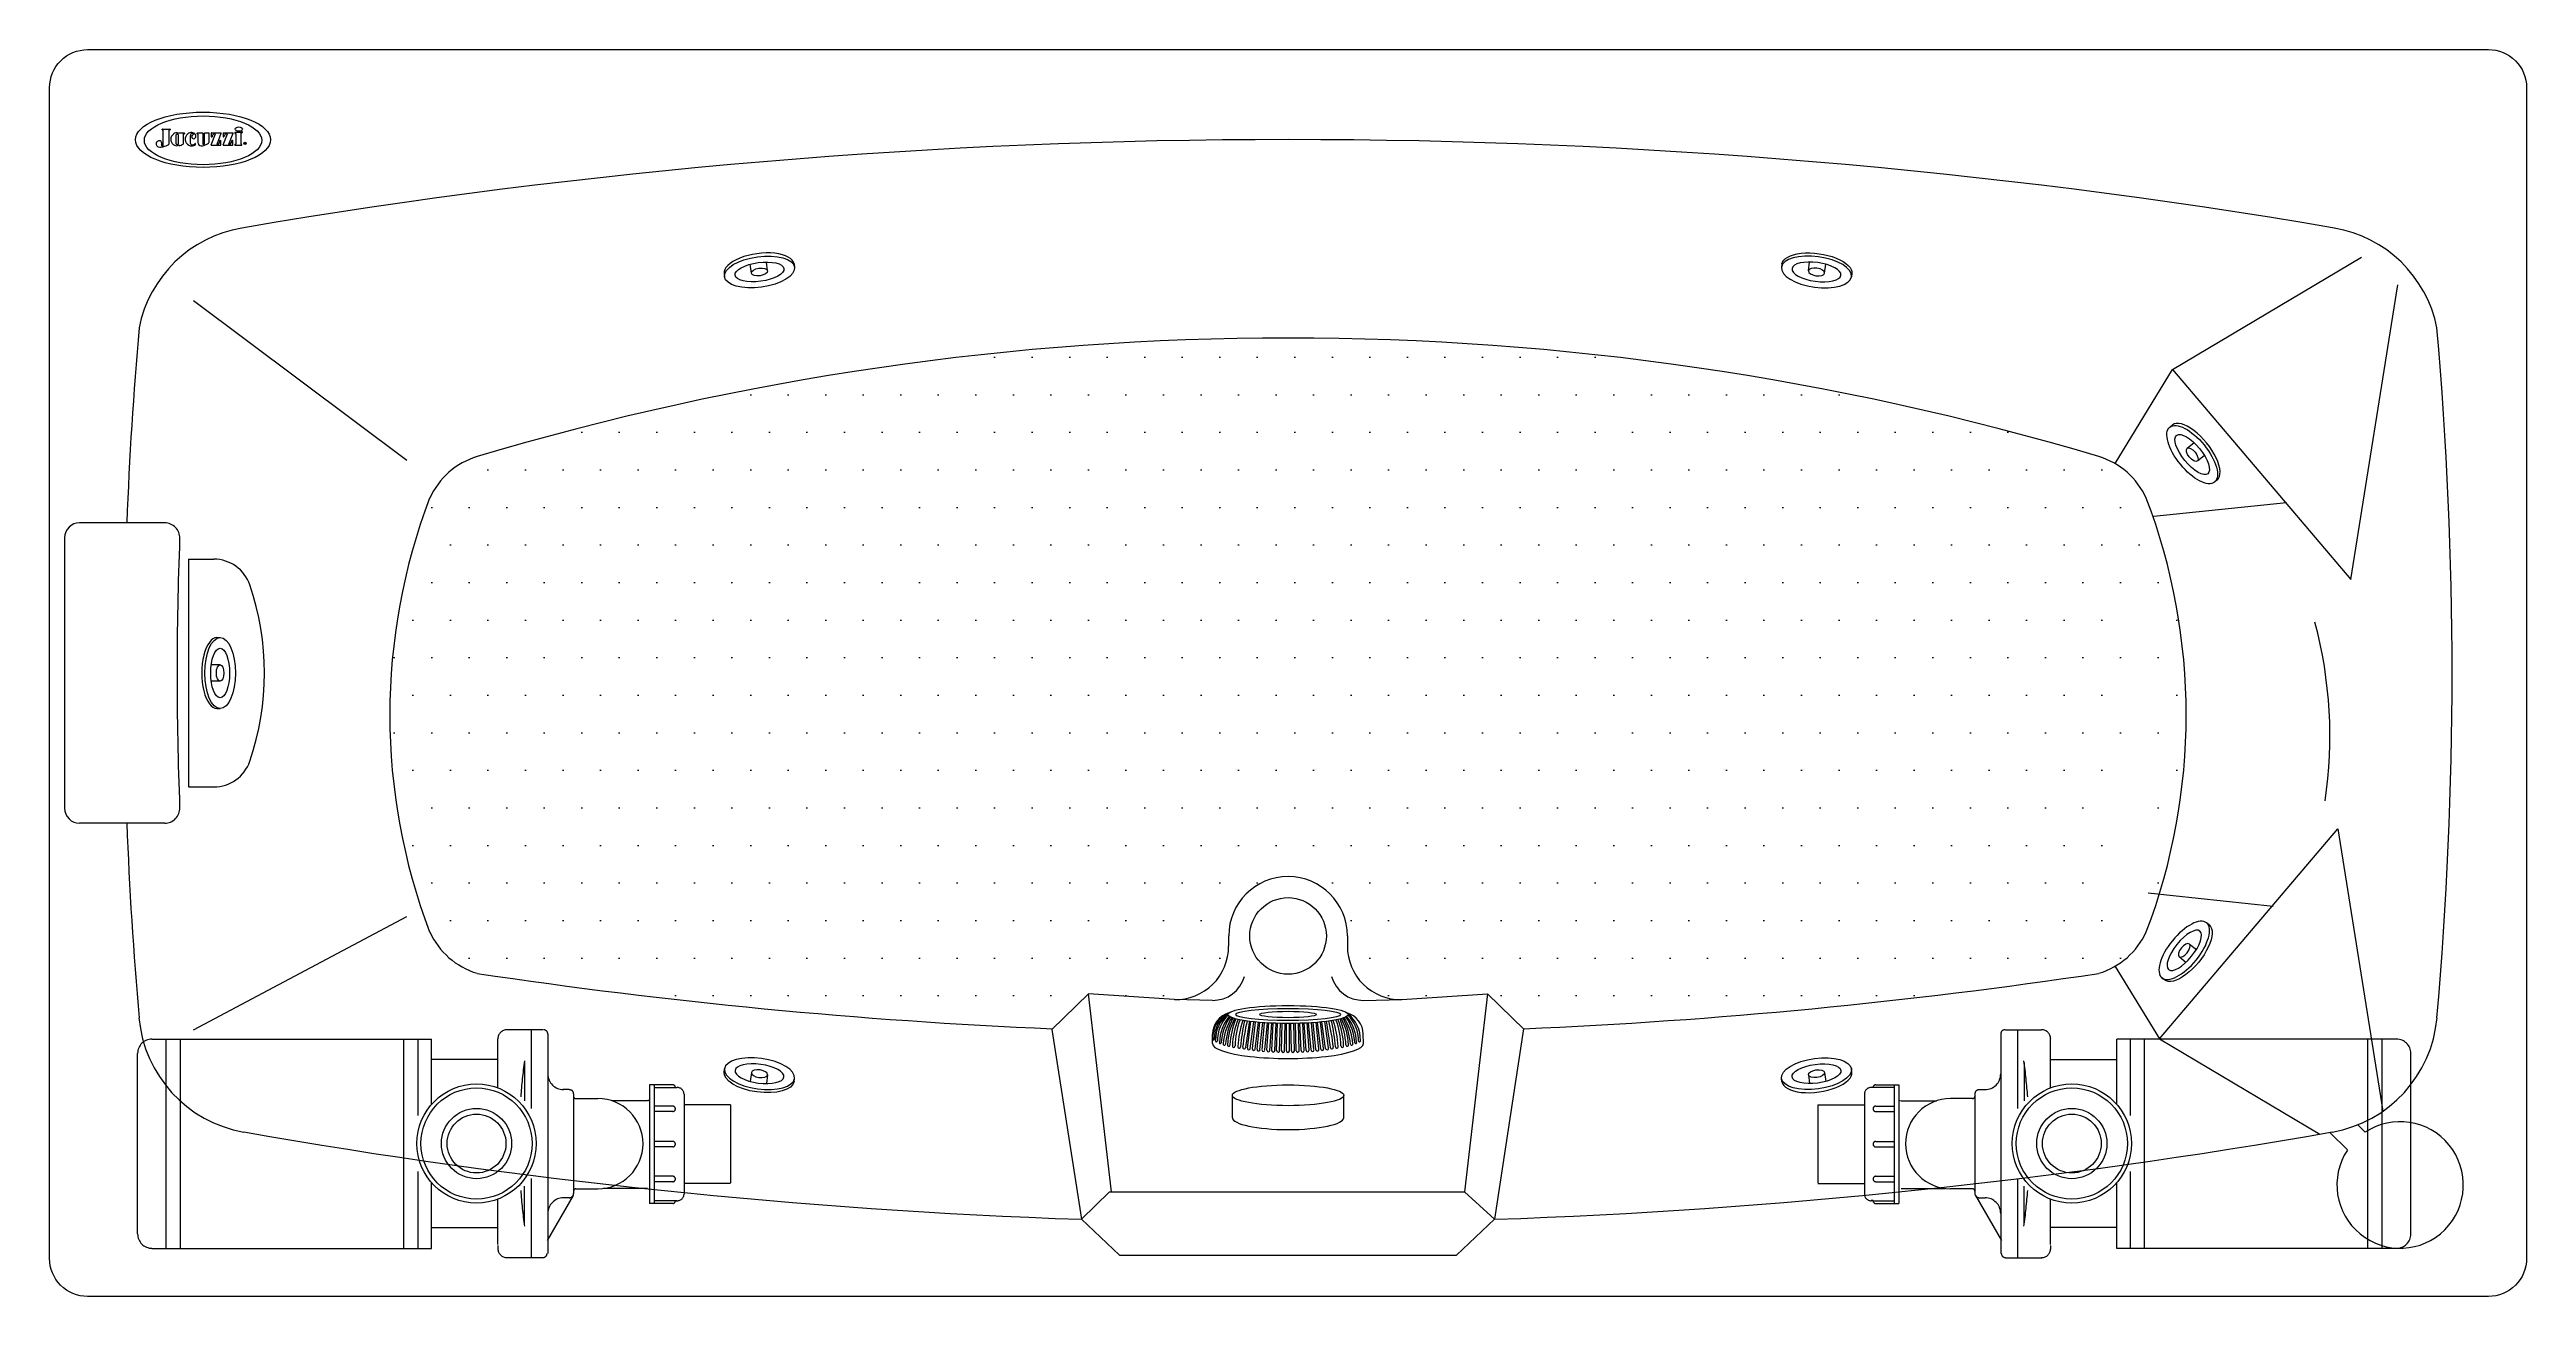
# Model space of a CAD drawing. Header units: millimetres. Extents: x -1273.27 to -1271.62, y 2218.17 to 2219.
import ezdxf
from ezdxf.enums import TextEntityAlignment as Align

# ---------------------------------------------------------------- set-up
doc = ezdxf.new("R2010")
doc.units = ezdxf.units.MM
doc.header["$LTSCALE"] = 10
doc.linetypes.add('HIDDEN', pattern=[0.375, 0.25, -0.125])
for name, color, linetype in [('BOMBA-HJ', 7, 'Continuous'), ('BOMBA-J', 7, 'Continuous'), ('jacuzzi', 1, 'Continuous'), ('LCOTA02', 1, 'Continuous')]:
    doc.layers.add(name, color=color, linetype=linetype)
doc.styles.add('ROMANS', font='romans', dxfattribs={"height": 4})

# ---------------------------------------------------------------- blocks, each defined once
blk = doc.blocks.new('A$C71D54D85')
at = {"color": 1}
for p, q in [((78.3, 110.3), (78.3, 111.4)), ((79.1, 112.2), (100.7, 112.2)), ((79.9, 109.5), (79.1, 109.5)), ((80.7, 64), (80.7, 108.7)), ((100.7, 109.5), (98, 109.5)), ((98, 109.5), (98, 67.5)), ((101.6, 111.4), (101.6, 110.3)), ((126.3, 99.5), (126.3, 99.8)), ((127.1, 100.6), (143, 100.6)), ((143, 97.9), (140.8, 97.9)), ((143.8, 99.8), (143.8, 98.7)), ((160.9, 70.1), (160.9, 93.1)), ((180.2, 98.4), (180.2, 100.2)), ((180.6, 100.6), (196.5, 100.6)), ((180.6, 98), (182.5, 98)), ((182.9, 97.6), (182.9, 72.5)), ((202, 100.6), (214.9, 100.6)), ((221.7, 65.9), (234, 97.9)), ((221.8, 100.4), (221.8, 89.5)), ((222.2, 100.8), (250.8, 100.8)), ((222.2, 89.1), (223.7, 89.1)), ((238.7, 67.9), (251.2, 100.2)), ((247.7, 79.1), (249.5, 79.1)), ((249.9, 65.4), (249.9, 78.7)), ((256.6, 65.9), (268.9, 97.9)), ((256.7, 100.4), (256.7, 89.5)), ((257.1, 100.8), (285.6, 100.8)), ((257.1, 89.1), (258.6, 89.1)), ((273.6, 67.9), (286, 100.2)), ((282.5, 79.1), (284.3, 79.1)), ((284.8, 65.4), (284.8, 78.7)), ((175.5, 66.7), (175.5, 69.5)), ((222.2, 65.2), (249.5, 65.2)), ((257, 65.2), (284.3, 65.2)), ((291, 65.3), (291, 66.2)), ((291.4, 64.9), (310.7, 64.9)), ((311.1, 65.3), (311.1, 66.1))]:
    blk.add_line(p, q, dxfattribs=at)
blk.add_lwpolyline([(126.1, 70.7), (126.1, 93.4, 1), (117.9, 93.4), (117.9, 70.7, 1)], format="xyb", close=True, dxfattribs=at)
for points in [[(196.9, 100.2), (196.9, 68.8, 0.135484), (197, 68.4, 0.597309), (201.5, 68.6, 0.11277), (201.6, 69), (201.6, 100.2)], [(200.1, 64, 0.062974), (213.8, 71.3, 0.257829), (215.3, 74), (215.3, 100.2)], [(306.9, 102.2), (291.6, 102.2, 0.414214), (291.2, 101.8), (291.2, 99.7, 0.414214), (291.6, 99.3), (292.9, 99.3, -0.414214), (293.3, 98.9), (293.3, 68.2)], [(309, 68.1), (309, 99.5, -0.309408), (309.5, 100.2, 0.090701), (313.4, 102.6, 0.365017), (313.4, 103.1), (313, 103.8, 0.451807), (311.8, 104, -0.178007), (306.7, 102.2)]]:
    blk.add_lwpolyline(points, format="xyb", dxfattribs=at)
blk.add_circle((320.5, 70.1), 3.49, dxfattribs=at)
for centre, radius, start, end in [((70, 68.8), 9.29, 122.98031, 234.80885), ((69.4, 69.8), 8.1, 329.38819, 123.2376), ((79.1, 111.4), 0.803, 90, 180), ((79.1, 110.3), 0.803, 180, 270), ((79.9, 108.7), 0.803, 360, 90), ((100.7, 111.4), 0.803, 360, 90), ((100.7, 110.3), 0.803, 270, 360), ((125.9, 99.5), 0.401, 231.45531, 0), ((127.1, 99.8), 0.803, 90, 180), ((140.8, 97.1), 0.803, 90, 180), ((143, 99.8), 0.803, 0, 90), ((143, 98.7), 0.803, 270, 0), ((165.1, 82.3), 19.6, 127.13134, 242.26712), ((164.3, 84.3), 17.5, 88.59962, 128.95271), ((169.6, 92.9), 8.64, 150.43729, 179.01242), ((166.3, 94.4), 5.08, 97.11199, 147.24263), ((170.3, 89.8), 6.07, 110.28331, 290.7343), ((164.1, 87.9), 13.9, 29.5272, 87.50186), ((166.2, 95.2), 4.29, 50.78098, 96.34141), ((167.6, 97.3), 1.84, 289.02953, 44.08726), ((169.2, 91.3), 7.85, 294.39358, 25.90718), ((180.6, 100.2), 0.401, 90, 180), ((180.6, 98.4), 0.401, 180, 270), ((182.5, 97.6), 0.401, 0, 90), ((196.5, 100.2), 0.401, 0, 90), ((202, 100.2), 0.401, 90, 180), ((214.9, 100.2), 0.401, 0, 90), ((222.2, 100.4), 0.401, 90, 180), ((222.2, 89.5), 0.401, 180, 270), ((223.7, 89.5), 0.401, 270, 355.05883), ((235.3, 88.5), 11.3, 130.15733, 175.05883), ((232.5, 91.7), 7.01, 80.33745, 129.00483), ((233.6, 98.1), 0.5, 338.92958, 80.33745), ((235.7, 77.8), 11.5, 294.82753, 3.77721), ((247.7, 78.6), 0.5, 90, 183.77721), ((249.5, 78.7), 0.401, 0, 90), ((250.8, 100.4), 0.401, 338.92958, 90), ((257.1, 100.4), 0.401, 90, 180), ((257.1, 89.5), 0.401, 180, 270), ((258.6, 89.5), 0.401, 270, 355.05883), ((270.2, 88.5), 11.3, 130.15733, 175.05883), ((267.3, 91.7), 7.01, 80.33745, 129.00483), ((268.4, 98.1), 0.5, 338.92958, 80.33745), ((270.5, 77.8), 11.5, 294.82753, 3.77721), ((282.5, 78.6), 0.5, 90, 183.77721), ((284.3, 78.7), 0.401, 0, 90), ((285.6, 100.4), 0.401, 338.92958, 90), ((69.2, 67.7), 8, 234.80885, 260.1754), ((73, 89.8), 30.4, 260.1754, 285.41833), ((78.3, 64.6), 2.66, 297.20293, 316.52893), ((78.3, 64.4), 2.49, 320.21994, 351.14429), ((57.1, 146.7), 89.5, 285.56043, 296.84445), ((97.2, 67.5), 0.803, 298.82315, 360), ((164.9, 81.4), 18.8, 241.68236, 289.34326), ((165, 69.7), 4.07, 174.05436, 252.53888), ((166.1, 77.3), 11.7, 258.5772, 294.21967), ((166.7, 75.4), 9.65, 295.27036, 324.8584), ((162.5, 82.3), 20.5, 295.00308, 308.90895), ((175, 69.5), 0.5, 0, 144.8584), ((175, 66.7), 0.5, 309.13116, 0), ((192.3, 72.5), 9.42, 180, 267.92324), ((193.9, 81.5), 18.5, 264.07358, 289.85013), ((222.2, 65.7), 0.5, 158.92958, 270), ((239.2, 67.7), 0.5, 158.92958, 274.07432), ((238.4, 77.9), 10.7, 274.07432, 281.22181), ((249.5, 65.7), 0.401, 270, 0), ((257, 65.7), 0.5, 158.92958, 270), ((274, 67.7), 0.5, 158.92958, 274.07432), ((273.3, 77.9), 10.7, 274.07432, 281.22181), ((284.3, 65.7), 0.401, 270, 0), ((291.4, 66.2), 0.401, 82.17237, 180), ((291.4, 65.3), 0.401, 180, 270), ((291.7, 68.2), 1.61, 262.17237, 0), ((310.6, 68.1), 1.61, 180, 273.61115), ((310.7, 66.1), 0.401, 0, 93.61115), ((310.7, 65.3), 0.401, 270, 0)]:
    blk.add_arc(centre, radius, start, end, dxfattribs=at)
for centre, major_axis, ratio in [((197.8, 79.2), (-171.8, 0), 0.415223), ((302.5, 111.9), (-10.3, 0), 0.621803)]:
    blk.add_ellipse(centre, major_axis=major_axis, ratio=ratio, dxfattribs=at)
at = {"layer": 'LCOTA02'}
for p, q in [((140, 97.1), (140, 68)), ((127.1, 65.8), (127.1, 63.7))]:
    blk.add_line(p, q, dxfattribs=at)
for centre, radius, start, end in [((122.7, 82), 19.4, 126.3033, 231.48564), ((119.5, 88.6), 12.3, 59.92306, 132.27609), ((78, 64.6), 2, 149.38819, 195.77516), ((78.9, 64.9), 2.92, 195.77516, 246.12825), ((78.6, 64), 2, 246.12825, 297.20293), ((119.6, 76.9), 13.4, 228.39986, 304.23053), ((123.5, 96.5), 32.9, 276.28599, 300.08621)]:
    blk.add_arc(centre, radius, start, end, dxfattribs=at)
blk.add_ellipse((197.8, 80.8), major_axis=(-197.8, 0), ratio=0.408776, dxfattribs=at)
at = {"color": 1, "style": 'ROMANS'}
blk.add_text('R', height=3.5, dxfattribs=at).set_placement((320.5, 70.1), align=Align.MIDDLE_CENTER)

msp = doc.modelspace()

# ---------------------------------------------------------------- hatches: boundary and pattern name
at = {"layer": 'jacuzzi'}
h = msp.add_hatch(dxfattribs=at)
h.set_pattern_fill('DOTS', color=256, scale=0.4, style=0)
h.set_pattern_definition([(0, (-1275.231006, 2217.273246), (0.0125, 0.025), [0, -0.025])])
edge = h.paths.add_edge_path()
edge.add_arc((-1272.448, 2216.9232), 1.8878, 73.3741, 106.6259)
edge.add_arc((-1272.9737, 2218.6837), 0.0505, 106.6259, 155.7595)
edge.add_arc((-1272.6409, 2218.5601), 0.4055, 159.1425, 200.8575)
edge.add_arc((-1272.9737, 2218.4365), 0.0505, 204.2405, 253.3741)
edge.add_arc((-1272.448, 2221.9887), 3.6409, 261.4685, 267.529)
edge.add_line((-1272.6053, 2218.3508), (-1272.581, 2218.3745))
edge.add_line((-1272.5238, 2218.3706), (-1272.581, 2218.3745))
edge.add_arc((-1272.5231, 2218.4061), 0.0355, 269.2027, 360)
edge.add_arc((-1272.448, 2218.413), 0.0395, 0, 180)
edge.add_arc((-1272.373, 2218.4061), 0.0355, 180, 270.7973)
edge.add_line((-1272.3723, 2218.3706), (-1272.3151, 2218.3745))
edge.add_line((-1272.2908, 2218.3508), (-1272.3151, 2218.3745))
edge.add_arc((-1272.448, 2221.9887), 3.6409, 272.471, 278.5315)
edge.add_arc((-1272.2552, 2218.5601), 0.4055, 339.1425, 380.8575)
edge.add_arc((-1271.9224, 2218.4365), 0.0505, 286.6259, 335.7595)
edge.add_arc((-1271.9224, 2218.6837), 0.0505, 24.2405, 73.3741)

# ---------------------------------------------------------------- linework, layer by layer
at = {"layer": 'BOMBA-HJ', "color": 1, "linetype": 'HIDDEN'}
for p, q in [((-1273.2048, 2218.205), (-1273.0185, 2218.205)), ((-1272.9744, 2218.207), (-1272.9744, 2218.2049)), ((-1271.94, 2218.207), (-1271.94, 2218.2049)), ((-1271.7096, 2218.205), (-1271.8959, 2218.205))]:
    msp.add_line(p, q, dxfattribs=at)
for centre, radius, start, end in [((-1273.2048, 2218.2146), 0.00954, 180, 270), ((-1271.7096, 2218.2146), 0.00954, 270, 0), ((-1272.9684, 2218.2049), 0.00601, 180, 270), ((-1271.946, 2218.2049), 0.00601, 270, 0)]:
    msp.add_arc(centre, radius, start, end, dxfattribs=at)
at = {"layer": 'BOMBA-J', "color": 1, "linetype": 'HIDDEN'}
for p, q in [((-1273.2048, 2218.3443), (-1273.0185, 2218.3443)), ((-1273.1953, 2218.205), (-1273.1953, 2218.3443)), ((-1273.1858, 2218.205), (-1273.1858, 2218.3443)), ((-1273.0371, 2218.205), (-1273.0371, 2218.3443)), ((-1273.0275, 2218.2934), (-1273.0275, 2218.3443)), ((-1273.0185, 2218.3008), (-1273.0185, 2218.3443)), ((-1273.0185, 2218.3308), (-1273.0185, 2218.3443)), ((-1272.9744, 2218.3424), (-1272.9744, 2218.3445)), ((-1272.9744, 2218.3424), (-1272.9744, 2218.3445)), ((-1272.9516, 2218.3505), (-1272.9684, 2218.3505)), ((-1272.9516, 2218.3505), (-1272.9684, 2218.3505)), ((-1272.9445, 2218.3505), (-1272.953, 2218.3505)), ((-1272.9522, 2218.3505), (-1272.9522, 2218.2981)), ((-1272.9412, 2218.3477), (-1272.9412, 2218.2017)), ((-1271.9733, 2218.3477), (-1271.9733, 2218.2017)), ((-1271.97, 2218.3505), (-1271.9614, 2218.3505)), ((-1271.9628, 2218.3505), (-1271.946, 2218.3505)), ((-1271.9628, 2218.3505), (-1271.946, 2218.3505)), ((-1271.9622, 2218.3505), (-1271.9622, 2218.2981)), ((-1271.94, 2218.3424), (-1271.94, 2218.3445)), ((-1271.94, 2218.3424), (-1271.94, 2218.3445)), ((-1271.7096, 2218.3443), (-1271.8959, 2218.3443)), ((-1271.8959, 2218.3008), (-1271.8959, 2218.3443)), ((-1271.8959, 2218.3308), (-1271.8959, 2218.3443)), ((-1271.8869, 2218.2934), (-1271.8869, 2218.3443)), ((-1271.8774, 2218.205), (-1271.8774, 2218.3443)), ((-1271.7287, 2218.205), (-1271.7287, 2218.3443)), ((-1271.7192, 2218.205), (-1271.7192, 2218.3443)), ((-1273.2144, 2218.2146), (-1273.2144, 2218.3348)), ((-1272.9744, 2218.3308), (-1273.0185, 2218.3308)), ((-1272.9567, 2218.3288), (-1272.9567, 2218.3032)), ((-1271.9577, 2218.3288), (-1271.9577, 2218.3032)), ((-1271.94, 2218.3308), (-1271.8959, 2218.3308)), ((-1271.7001, 2218.2146), (-1271.7001, 2218.3348)), ((-1272.9268, 2218.3107), (-1272.9312, 2218.3107)), ((-1272.8733, 2218.3139), (-1272.8733, 2218.2349)), ((-1272.8703, 2218.3139), (-1272.8703, 2218.2349)), ((-1272.8703, 2218.3121), (-1272.8549, 2218.3121)), ((-1272.0442, 2218.3121), (-1272.0596, 2218.3121)), ((-1272.0442, 2218.3139), (-1272.0442, 2218.2349)), ((-1272.0412, 2218.3139), (-1272.0412, 2218.2349)), ((-1271.9876, 2218.3107), (-1271.9832, 2218.3107)), ((-1272.9239, 2218.3078), (-1272.9239, 2218.2416)), ((-1272.9225, 2218.3047), (-1272.9077, 2218.3047)), ((-1272.8748, 2218.3033), (-1272.8985, 2218.3033)), ((-1272.874, 2218.3034), (-1272.8745, 2218.3034)), ((-1272.8504, 2218.3076), (-1272.8504, 2218.2413)), ((-1272.8504, 2218.3076), (-1272.8504, 2218.2412)), ((-1272.8194, 2218.3006), (-1272.8504, 2218.3006)), ((-1272.8194, 2218.3006), (-1272.8504, 2218.3006)), ((-1272.8194, 2218.3006), (-1272.8194, 2218.2487)), ((-1272.8194, 2218.3006), (-1272.8194, 2218.2524)), ((-1272.0951, 2218.3006), (-1272.0641, 2218.3006)), ((-1272.0951, 2218.3006), (-1272.0641, 2218.3006)), ((-1272.0951, 2218.3006), (-1272.0951, 2218.2487)), ((-1272.0951, 2218.3006), (-1272.0951, 2218.2524)), ((-1272.0641, 2218.3076), (-1272.0641, 2218.2413)), ((-1272.0641, 2218.3076), (-1272.0641, 2218.2412)), ((-1272.0405, 2218.3034), (-1272.04, 2218.3034)), ((-1272.0396, 2218.3033), (-1272.016, 2218.3033)), ((-1271.992, 2218.3047), (-1272.0067, 2218.3047)), ((-1271.9905, 2218.3078), (-1271.9905, 2218.2416)), ((-1273.0275, 2218.205), (-1273.0275, 2218.2561)), ((-1273.0185, 2218.205), (-1273.0185, 2218.2487)), ((-1272.9567, 2218.2208), (-1272.9567, 2218.2464)), ((-1272.9522, 2218.2515), (-1272.9522, 2218.1988)), ((-1272.9225, 2218.2446), (-1272.9077, 2218.2446)), ((-1272.8748, 2218.2449), (-1272.904, 2218.2449)), ((-1272.8194, 2218.2482), (-1272.8504, 2218.2482)), ((-1272.8194, 2218.2561), (-1272.8194, 2218.2524)), ((-1272.8194, 2218.2524), (-1272.8194, 2218.2487)), ((-1272.0951, 2218.2561), (-1272.0951, 2218.2524)), ((-1272.0951, 2218.2524), (-1272.0951, 2218.2487)), ((-1272.0951, 2218.2482), (-1272.0641, 2218.2482)), ((-1272.0396, 2218.2449), (-1272.0105, 2218.2449)), ((-1271.992, 2218.2446), (-1272.0067, 2218.2446)), ((-1271.9622, 2218.2515), (-1271.9622, 2218.1988)), ((-1271.9577, 2218.2208), (-1271.9577, 2218.2464)), ((-1271.8959, 2218.205), (-1271.8959, 2218.2487)), ((-1271.8869, 2218.205), (-1271.8869, 2218.2561)), ((-1273.0185, 2218.2071), (-1273.0185, 2218.2428)), ((-1273.0185, 2218.205), (-1273.0185, 2218.2428)), ((-1273.0185, 2218.2071), (-1273.0185, 2218.2428)), ((-1272.9243, 2218.2401), (-1272.9416, 2218.2102)), ((-1272.9268, 2218.2387), (-1272.9307, 2218.2387)), ((-1272.8561, 2218.2367), (-1272.8703, 2218.2367)), ((-1272.8561, 2218.2368), (-1272.8549, 2218.2368)), ((-1272.8561, 2218.2367), (-1272.8549, 2218.2367)), ((-1272.0583, 2218.2368), (-1272.0596, 2218.2368)), ((-1272.0583, 2218.2367), (-1272.0596, 2218.2367)), ((-1272.0583, 2218.2367), (-1272.0442, 2218.2367)), ((-1271.9901, 2218.2401), (-1271.9728, 2218.2102)), ((-1271.9876, 2218.2387), (-1271.9837, 2218.2387)), ((-1271.8959, 2218.2071), (-1271.8959, 2218.2428)), ((-1271.8959, 2218.205), (-1271.8959, 2218.2428)), ((-1271.8959, 2218.2071), (-1271.8959, 2218.2428)), ((-1273.0185, 2218.2188), (-1272.9744, 2218.2188)), ((-1271.8959, 2218.2188), (-1271.94, 2218.2188)), ((-1272.9744, 2218.207), (-1272.9744, 2218.2049)), ((-1272.9445, 2218.1988), (-1272.9685, 2218.1988)), ((-1271.97, 2218.1988), (-1271.9459, 2218.1988)), ((-1271.94, 2218.207), (-1271.94, 2218.2049))]:
    msp.add_line(p, q, dxfattribs=at)
for points in [[(-1272.9744, 2218.3118), (-1272.9744, 2218.3357), (-1272.9744, 2218.3424)], [(-1272.9744, 2218.3308), (-1272.9744, 2218.3357), (-1272.9744, 2218.3424)], [(-1271.94, 2218.3118), (-1271.94, 2218.3357), (-1271.94, 2218.3424)], [(-1271.94, 2218.3308), (-1271.94, 2218.3357), (-1271.94, 2218.3424)], [(-1272.8579, 2218.3139), (-1272.8733, 2218.3139)], [(-1272.0565, 2218.3139), (-1272.0412, 2218.3139)], [(-1272.8579, 2218.2997), (-1272.8703, 2218.2997)], [(-1272.8579, 2218.2961), (-1272.8703, 2218.2961)], [(-1272.0565, 2218.2997), (-1272.0442, 2218.2997)], [(-1272.0565, 2218.2961), (-1272.0442, 2218.2961)], [(-1272.8579, 2218.2762), (-1272.8703, 2218.2762)], [(-1272.8579, 2218.2726), (-1272.8703, 2218.2726)], [(-1272.0565, 2218.2762), (-1272.0442, 2218.2762)], [(-1272.0565, 2218.2726), (-1272.0442, 2218.2726)], [(-1272.8579, 2218.253), (-1272.8703, 2218.253)], [(-1272.8579, 2218.2494), (-1272.8703, 2218.2494)], [(-1272.0565, 2218.253), (-1272.0442, 2218.253)], [(-1272.0565, 2218.2494), (-1272.0442, 2218.2494)], [(-1272.9744, 2218.2077), (-1272.9744, 2218.2377)], [(-1272.8579, 2218.2349), (-1272.8733, 2218.2349)], [(-1272.0565, 2218.2349), (-1272.0412, 2218.2349)], [(-1271.94, 2218.2077), (-1271.94, 2218.2377)]]:
    msp.add_lwpolyline(points, dxfattribs=at)
for centre, radius in [((-1272.9886, 2218.2748), 0.0397), ((-1272.9886, 2218.2748), 0.037), ((-1271.9259, 2218.2748), 0.0397), ((-1271.9259, 2218.2748), 0.037), ((-1272.9886, 2218.2748), 0.0234), ((-1272.9886, 2218.2748), 0.0196), ((-1271.9259, 2218.2748), 0.0234), ((-1271.9259, 2218.2748), 0.0196)]:
    msp.add_circle(centre, radius, dxfattribs=at)
for centre, radius, start, end in [((-1273.2048, 2218.3348), 0.00954, 90, 180), ((-1272.9684, 2218.3445), 0.00601, 90, 180), ((-1272.9684, 2218.3445), 0.00601, 90, 180), ((-1272.944, 2218.3477), 0.00286, 0, 90), ((-1271.9704, 2218.3477), 0.00286, 90, 180), ((-1271.946, 2218.3445), 0.00601, 0, 90), ((-1271.946, 2218.3445), 0.00601, 0, 90), ((-1271.7096, 2218.3348), 0.00954, 0, 90), ((-1272.5425, 2218.2743), 0.4179, 172.3703, 175.6636), ((-1272.372, 2218.2743), 0.4179, 4.3364, 7.6297), ((-1272.9307, 2218.3211), 0.0104, 180, 270), ((-1272.9268, 2218.3078), 0.00286, 0, 90), ((-1272.8579, 2218.3121), 0.0018, 0, 90), ((-1272.8549, 2218.3076), 0.0045, 0, 90), ((-1272.0596, 2218.3076), 0.0045, 90, 180), ((-1272.0565, 2218.3121), 0.0018, 90, 180), ((-1271.9876, 2218.3078), 0.00286, 90, 180), ((-1271.9837, 2218.3211), 0.0104, 270, 0), ((-1272.9225, 2218.3062), 0.00145, 180, 270), ((-1272.9077, 2218.2747), 0.03, 270, 90), ((-1272.874, 2218.3041), 0.000743, 270, 345.1417), ((-1272.8579, 2218.2979), 0.0018, 270, 90), ((-1272.0565, 2218.2979), 0.0018, 90, 270), ((-1272.0405, 2218.3041), 0.000743, 194.8583, 270), ((-1272.0067, 2218.2747), 0.03, 90, 270), ((-1271.992, 2218.3062), 0.00145, 270, 0), ((-1272.8579, 2218.2744), 0.0018, 270, 90), ((-1272.0565, 2218.2744), 0.0018, 90, 270), ((-1272.5425, 2218.2752), 0.4179, 184.3364, 187.6297), ((-1272.9225, 2218.2432), 0.00145, 90, 180), ((-1272.8579, 2218.2512), 0.0018, 270, 90), ((-1272.0565, 2218.2512), 0.0018, 90, 270), ((-1271.992, 2218.2432), 0.00145, 0, 90), ((-1272.372, 2218.2752), 0.4179, 352.3703, 355.6636), ((-1272.9307, 2218.2283), 0.0104, 90, 180), ((-1272.9268, 2218.2416), 0.00286, 270, 0), ((-1272.8579, 2218.2367), 0.0018, 270, 0), ((-1272.8549, 2218.2412), 0.0045, 270, 0), ((-1272.0596, 2218.2412), 0.0045, 180, 270), ((-1272.0565, 2218.2367), 0.0018, 180, 270), ((-1271.9876, 2218.2416), 0.00286, 180, 270), ((-1271.9837, 2218.2283), 0.0104, 0, 90), ((-1272.9684, 2218.2049), 0.00601, 180, 270), ((-1272.9445, 2218.2017), 0.00286, 270, 0), ((-1271.97, 2218.2017), 0.00286, 180, 270), ((-1271.946, 2218.2049), 0.00601, 270, 0)]:
    msp.add_arc(centre, radius, start, end, dxfattribs=at)
at = {"layer": 'jacuzzi'}
for p, q in [((-1272.8055, 2218.8542), (-1272.8063, 2218.8601)), ((-1272.7947, 2218.8557), (-1272.7955, 2218.8616)), ((-1272.777, 2218.8603), (-1272.7767, 2218.8582)), ((-1272.1191, 2218.8603), (-1272.1194, 2218.8582)), ((-1272.1014, 2218.8557), (-1272.1006, 2218.8616)), ((-1272.0906, 2218.8542), (-1272.0898, 2218.8601)), ((-1271.8588, 2218.79), (-1271.733, 2218.8648)), ((-1272.8237, 2218.8539), (-1272.8234, 2218.8518)), ((-1272.0724, 2218.8539), (-1272.0727, 2218.8518)), ((-1271.74, 2218.6502), (-1271.7087, 2218.8465)), ((-1273.035, 2218.7295), (-1273.1772, 2218.8358)), ((-1271.8971, 2218.7275), (-1271.8588, 2218.79)), ((-1271.8588, 2218.79), (-1271.74, 2218.6502)), ((-1271.8589, 2218.7531), (-1271.8605, 2218.7517)), ((-1271.8491, 2218.7377), (-1271.8445, 2218.7414)), ((-1271.8422, 2218.7292), (-1271.8376, 2218.733)), ((-1271.8291, 2218.7165), (-1271.8308, 2218.7152)), ((-1271.8712, 2218.6924), (-1271.783, 2218.7016)), ((-1273.263, 2218.678), (-1273.263, 2218.498)), ((-1273.1963, 2218.688), (-1273.253, 2218.688)), ((-1273.1804, 2218.6638), (-1273.1804, 2218.5123)), ((-1273.1804, 2218.6638), (-1273.1636, 2218.6638)), ((-1273.1615, 2218.6116), (-1273.1594, 2218.6116)), ((-1273.1594, 2218.5935), (-1273.1653, 2218.5935)), ((-1273.1594, 2218.5826), (-1273.1653, 2218.5826)), ((-1273.1615, 2218.5645), (-1273.1594, 2218.5645)), ((-1273.1804, 2218.5123), (-1273.1636, 2218.5123)), ((-1273.1963, 2218.488), (-1273.253, 2218.488)), ((-1271.8676, 2218.3445), (-1271.7488, 2218.4843)), ((-1271.7488, 2218.4843), (-1271.7188, 2218.2963)), ((-1271.875, 2218.4416), (-1271.7918, 2218.4329)), ((-1273.1772, 2218.3505), (-1273.035, 2218.426)), ((-1272.4876, 2218.413), (-1272.4876, 2218.4061)), ((-1272.4085, 2218.413), (-1272.4085, 2218.4061)), ((-1271.8344, 2218.4203), (-1271.8361, 2218.4217)), ((-1271.8971, 2218.3927), (-1271.8676, 2218.3445)), ((-1271.8544, 2218.3992), (-1271.8498, 2218.3954)), ((-1271.8475, 2218.4076), (-1271.8429, 2218.4039)), ((-1271.8642, 2218.3838), (-1271.8658, 2218.3851)), ((-1272.6053, 2218.3508), (-1272.581, 2218.3745)), ((-1272.5657, 2218.2426), (-1272.581, 2218.3745)), ((-1272.5238, 2218.3706), (-1272.581, 2218.3745)), ((-1272.4984, 2218.3701), (-1272.5238, 2218.3706)), ((-1272.3977, 2218.3701), (-1272.3723, 2218.3706)), ((-1272.3723, 2218.3706), (-1272.3151, 2218.3745)), ((-1272.3151, 2218.3745), (-1272.3304, 2218.2426)), ((-1272.2908, 2218.3508), (-1272.3151, 2218.3745)), ((-1272.6053, 2218.3508), (-1272.5855, 2218.2244)), ((-1272.4983, 2218.3414), (-1272.4983, 2218.3475)), ((-1272.4983, 2218.3414), (-1272.4983, 2218.3475)), ((-1272.4751, 2218.3384), (-1272.4727, 2218.356)), ((-1272.4732, 2218.3381), (-1272.4707, 2218.3558)), ((-1272.4718, 2218.338), (-1272.4697, 2218.3557)), ((-1272.4699, 2218.3377), (-1272.4677, 2218.3555)), ((-1272.4686, 2218.3376), (-1272.4668, 2218.3554)), ((-1272.4667, 2218.3374), (-1272.4648, 2218.3553)), ((-1272.4653, 2218.3373), (-1272.4638, 2218.3552)), ((-1272.4634, 2218.3371), (-1272.4618, 2218.3551)), ((-1272.4621, 2218.337), (-1272.4609, 2218.3551)), ((-1272.4601, 2218.3368), (-1272.4589, 2218.355)), ((-1272.4588, 2218.3368), (-1272.4579, 2218.3549)), ((-1272.4569, 2218.3367), (-1272.4559, 2218.3549)), ((-1272.4556, 2218.3366), (-1272.455, 2218.3548)), ((-1272.4536, 2218.3365), (-1272.453, 2218.3548)), ((-1272.4523, 2218.3365), (-1272.452, 2218.3548)), ((-1272.4503, 2218.3365), (-1272.45, 2218.3548)), ((-1272.4491, 2218.3365), (-1272.4491, 2218.3548)), ((-1272.4471, 2218.3365), (-1272.4471, 2218.3548)), ((-1272.4458, 2218.3365), (-1272.4461, 2218.3548)), ((-1272.4438, 2218.3365), (-1272.4441, 2218.3548)), ((-1272.4425, 2218.3365), (-1272.4431, 2218.3548)), ((-1272.4405, 2218.3366), (-1272.4411, 2218.3548)), ((-1272.4392, 2218.3367), (-1272.4402, 2218.3549)), ((-1272.4373, 2218.3368), (-1272.4382, 2218.3549)), ((-1272.436, 2218.3368), (-1272.4372, 2218.355)), ((-1272.434, 2218.337), (-1272.4352, 2218.3551)), ((-1272.4327, 2218.3371), (-1272.4343, 2218.3551)), ((-1272.4308, 2218.3373), (-1272.4323, 2218.3552)), ((-1272.4295, 2218.3374), (-1272.4313, 2218.3553)), ((-1272.4275, 2218.3376), (-1272.4293, 2218.3554)), ((-1272.4262, 2218.3377), (-1272.4284, 2218.3555)), ((-1272.4243, 2218.338), (-1272.4264, 2218.3557)), ((-1272.423, 2218.3381), (-1272.4254, 2218.3558)), ((-1272.421, 2218.3384), (-1272.4234, 2218.356)), ((-1272.3978, 2218.3414), (-1272.3979, 2218.3475)), ((-1272.2911, 2218.3512), (-1272.3105, 2218.2244)), ((-1271.8676, 2218.3445), (-1271.7608, 2218.281)), ((-1272.8237, 2218.3224), (-1272.8234, 2218.3245)), ((-1272.8055, 2218.322), (-1272.8063, 2218.3161)), ((-1272.7947, 2218.3205), (-1272.7955, 2218.3147)), ((-1272.777, 2218.316), (-1272.7767, 2218.3181)), ((-1272.1191, 2218.316), (-1272.1194, 2218.3181)), ((-1272.1014, 2218.3205), (-1272.1006, 2218.3147)), ((-1272.0906, 2218.322), (-1272.0898, 2218.3161)), ((-1272.0724, 2218.3224), (-1272.0727, 2218.3245)), ((-1272.4852, 2218.3069), (-1272.4852, 2218.292)), ((-1272.4109, 2218.292), (-1272.4109, 2218.3069)), ((-1271.7423, 2218.2705), (-1271.7541, 2218.2822)), ((-1271.7304, 2218.2824), (-1271.7351, 2218.2871)), ((-1272.5855, 2218.2244), (-1272.5669, 2218.2426)), ((-1272.5669, 2218.2426), (-1272.3304, 2218.2426)), ((-1272.3105, 2218.2244), (-1272.3304, 2218.2426)), ((-1272.5855, 2218.2244), (-1272.5603, 2218.2005)), ((-1272.3105, 2218.2244), (-1272.3358, 2218.2005)), ((-1272.5603, 2218.2005), (-1272.3358, 2218.2005))]:
    msp.add_line(p, q, dxfattribs=at)
at = {"layer": 'jacuzzi', "color": 3}
msp.add_lwpolyline([(-1273.2478, 2218.173, -0.414214), (-1273.273, 2218.1983), (-1273.273, 2218.9778, -0.414214), (-1273.2478, 2219.003), (-1271.6483, 2219.003, -0.414214), (-1271.623, 2218.9778), (-1271.623, 2218.1983, -0.414214), (-1271.6483, 2218.173)], format="xyb", close=True, dxfattribs=at)
at = {"layer": 'jacuzzi'}
msp.add_circle((-1272.448, 2218.413), 0.0255, dxfattribs=at)
for centre, radius, start, end in [((-1272.448, 2214.7869), 4.1562, 80.346, 99.654), ((-1273.1309, 2218.8012), 0.0842, 99.654, 168.6311), ((-1271.7652, 2218.8012), 0.0842, 11.3689, 80.346), ((-1270.6095, 2218.5881), 2.614, 174.96, 177.8098), ((-1272.448, 2216.9232), 1.8878, 73.3741, 106.6259), ((-1274.2866, 2218.5881), 2.614, 354.96, 5.04), ((-1272.9737, 2218.6837), 0.0505, 106.6259, 155.7595), ((-1271.9224, 2218.6837), 0.0505, 24.2405, 73.3741), ((-1272.6409, 2218.5601), 0.4055, 159.1425, 200.8575), ((-1272.2552, 2218.5601), 0.4055, 339.1425, 20.8575), ((-1273.253, 2218.678), 0.01, 90, 180), ((-1273.1963, 2218.678), 0.01, 357.7924, 90), ((-1270.8617, 2218.588), 2.3264, 177.7924, 182.2077), ((-1273.1636, 2218.6385), 0.0253, 18.9246, 90), ((-1273.3109, 2218.588), 0.181, 341.0754, 18.9246), ((-1272.0473, 2218.5462), 0.2933, 351.5085, 14.9644), ((-1273.1636, 2218.5375), 0.0253, 270, 341.0754), ((-1273.253, 2218.498), 0.01, 180, 270), ((-1273.1963, 2218.498), 0.01, 270, 2.2077), ((-1270.6095, 2218.5881), 2.614, 182.1946, 185.04), ((-1272.448, 2218.413), 0.0395, 0, 180), ((-1272.9737, 2218.4365), 0.0505, 204.2405, 253.3741), ((-1271.9224, 2218.4365), 0.0505, 286.6259, 335.7595), ((-1272.5231, 2218.4061), 0.0355, 269.2027, 0), ((-1272.373, 2218.4061), 0.0355, 180, 270.7973), ((-1272.448, 2221.9887), 3.6409, 261.4685, 267.529), ((-1272.4981, 2218.3921), 0.022, 269.2027, 343.9782), ((-1272.398, 2218.3921), 0.022, 196.0218, 270.7973), ((-1272.448, 2221.9887), 3.6409, 272.471, 278.5315), ((-1272.4833, 2218.3474), 0.015, 105.4909, 179.5), ((-1272.4816, 2218.3463), 0.0165, 113.122, 187.4137), ((-1272.479, 2218.3454), 0.0181, 119.4273, 183.9522), ((-1272.4745, 2218.344), 0.0218, 127.8314, 181.6456), ((-1272.4708, 2218.3431), 0.0243, 134.3309, 180.2321), ((-1272.4649, 2218.3413), 0.0288, 140.6805, 178.3252), ((-1272.4594, 2218.3401), 0.0332, 145.1075, 176.9796), ((-1272.4367, 2218.3401), 0.0332, 3.0204, 34.8844), ((-1272.4129, 2218.3474), 0.015, 0.5, 74.4472), ((-1272.4312, 2218.3413), 0.0288, 1.6748, 39.1263), ((-1272.4216, 2218.344), 0.0218, 358.3544, 52.1082), ((-1272.4253, 2218.3431), 0.0243, 359.7679, 45.0739), ((-1273.1291, 2218.3659), 0.0847, 185.04, 260.0618), ((-1272.4975, 2218.3442), 0.000437, 185.1947, 359.2796), ((-1272.4958, 2218.3431), 0.000615, 158.3204, 352.6804), ((-1272.4542, 2218.3387), 0.0371, 147.5492, 176.0418), ((-1272.4426, 2218.3371), 0.0472, 153.2328, 175.4084), ((-1272.4458, 2218.3381), 0.0427, 152.3198, 176.6528), ((-1272.4288, 2218.3365), 0.0581, 158.528, 176.0922), ((-1272.441, 2218.3396), 0.044, 156.1373, 179.444), ((-1272.4359, 2218.3396), 0.0474, 158.2863, 179.644), ((-1272.4072, 2218.3341), 0.0745, 162.2851, 175.8848), ((-1272.3692, 2218.3312), 0.1107, 166.75, 175.9055), ((-1272.3335, 2218.3234), 0.1456, 166.9086, 173.8716), ((-1272.0199, 2218.2779), 0.4605, 170.2208, 172.4284), ((-1272.8762, 2218.2779), 0.4605, 7.5716, 9.7791), ((-1272.5626, 2218.3234), 0.1456, 6.1284, 13.0908), ((-1272.5269, 2218.3312), 0.1107, 4.0945, 13.2492), ((-1272.4889, 2218.3341), 0.0745, 4.1152, 17.7136), ((-1272.4602, 2218.3396), 0.0474, 0.356, 21.7114), ((-1272.4551, 2218.3396), 0.044, 0.556, 23.8599), ((-1272.4674, 2218.3365), 0.0581, 3.9078, 21.4695), ((-1272.4503, 2218.3381), 0.0427, 3.3472, 27.6765), ((-1272.4535, 2218.3371), 0.0472, 4.5916, 26.7633), ((-1272.4419, 2218.3387), 0.0371, 3.9582, 32.4452), ((-1272.4004, 2218.3431), 0.000615, 187.3196, 21.6796), ((-1271.767, 2218.3659), 0.0847, 279.9382, 354.96), ((-1272.4932, 2218.342), 0.000615, 158.3204, 352.6804), ((-1272.4904, 2218.341), 0.000777, 163.1915, 347.3605), ((-1272.4875, 2218.3404), 0.000853, 167.1949, 0.3983), ((-1272.4842, 2218.3397), 0.000886, 160.0987, 10.7386), ((-1272.4806, 2218.3392), 0.000957, 166.4345, 352.6285), ((-1272.4773, 2218.3387), 0.000962, 167.9164, 353.337), ((-1272.4741, 2218.3382), 0.000966, 169.3777, 354.0441), ((-1272.4709, 2218.3378), 0.000971, 170.818, 354.7502), ((-1272.4676, 2218.3374), 0.000976, 172.2368, 355.4561), ((-1272.4644, 2218.3371), 0.00098, 173.6339, 356.1623), ((-1272.4611, 2218.3369), 0.000985, 175.009, 356.8693), ((-1272.4579, 2218.3367), 0.00099, 176.3618, 357.5776), ((-1272.4546, 2218.3366), 0.000995, 177.6922, 358.2877), ((-1272.4513, 2218.3365), 0.001, 179, 359), ((-1272.4481, 2218.3365), 0.001, 180, 0), ((-1272.4448, 2218.3365), 0.001, 181, 1), ((-1272.4415, 2218.3366), 0.000995, 181.7123, 2.3078), ((-1272.4383, 2218.3367), 0.00099, 182.4224, 3.6382), ((-1272.435, 2218.3369), 0.000985, 183.1307, 4.991), ((-1272.4317, 2218.3371), 0.00098, 183.8377, 6.3661), ((-1272.4285, 2218.3374), 0.000976, 184.5439, 7.7632), ((-1272.4252, 2218.3378), 0.000971, 185.2498, 9.182), ((-1272.422, 2218.3382), 0.000966, 185.9559, 10.6223), ((-1272.4188, 2218.3387), 0.000962, 186.663, 12.0836), ((-1272.4155, 2218.3392), 0.000957, 187.3715, 13.5655), ((-1272.4119, 2218.3397), 0.000886, 169.2614, 19.9013), ((-1272.4086, 2218.3404), 0.000853, 179.6017, 12.8051), ((-1272.4057, 2218.341), 0.000777, 192.6395, 16.8085), ((-1272.4029, 2218.342), 0.000615, 187.3196, 21.6796), ((-1272.448, 2222.2527), 4.0307, 260.0618, 268.0451), ((-1272.448, 2222.2527), 4.0307, 271.9549, 279.9382), ((-1271.7072, 2218.2472), 0.0421, 146.537, 123.463)]:
    msp.add_arc(centre, radius, start, end, dxfattribs=at)
for centre, major_axis, ratio, start_param, end_param in [((-1272.8004, 2218.8571), (0.0233, 0.0032), 0.431953, 6.283185, 9.424778), ((-1272.8001, 2218.855), (-0.00539, -0.00074), 0.461888, -3.141592653589793, 3.141592653589793), ((-1271.844, 2218.7348), (0.0149, -0.0183), 0.431953, 6.283185, 9.424778), ((-1271.8457, 2218.7334), (-0.00343, 0.00422), 0.461888, -3.141592653589793, 3.141592653589793), ((-1273.1615, 2218.588), (0, 0.0236), 0.431953, 6.283185, 9.424778), ((-1273.1594, 2218.588), (0, -0.00544), 0.461888, -3.141592653589793, 3.141592653589793), ((-1272.4481, 2218.3414), (-0.0503, 0), 0.198307, 6.281174, 9.428239), ((-1272.0957, 2218.3192), (-0.0233, -0.0032), 0.431953, 6.283185, 9.424778), ((-1272.096, 2218.3213), (0.00539, 0.00074), 0.461888, -3.141592653589793, 3.141592653589793), ((-1272.448, 2218.292), (0.0371, 0), 0.213184, 3.141593, 6.283185)]:
    msp.add_ellipse(centre, major_axis=major_axis, ratio=ratio, start_param=start_param, end_param=end_param, dxfattribs=at)
for centre, major_axis, ratio in [((-1272.8001, 2218.855), (0.0233, 0.0032), 0.431953), ((-1272.8001, 2218.855), (0.0163, 0.0022), 0.381644), ((-1271.8457, 2218.7334), (0.0149, -0.0183), 0.431953), ((-1271.8457, 2218.7334), (0.0104, -0.0128), 0.381644), ((-1273.1594, 2218.588), (0, 0.0236), 0.431953), ((-1273.1594, 2218.588), (0, 0.0165), 0.381644), ((-1272.448, 2218.3607), (-0.04, 0), 0.1484), ((-1272.448, 2218.3607), (-0.0349, 0), 0.114375), ((-1272.448, 2218.3607), (-0.0189, 0), 0.112344), ((-1272.096, 2218.3213), (-0.0233, -0.0032), 0.431953), ((-1272.096, 2218.3213), (-0.0163, -0.0022), 0.381644), ((-1272.448, 2218.3069), (-0.0371, 0), 0.186255)]:
    msp.add_ellipse(centre, major_axis=major_axis, ratio=ratio, dxfattribs=at)
at = {"layer": 'jacuzzi', "extrusion": (0, 0, -1)}
for centre, major_axis, ratio in [((-1272.096, 2218.855), (-0.0233, 0.0032), 0.431953), ((-1272.096, 2218.855), (-0.0163, 0.0022), 0.381644), ((-1271.851, 2218.4034), (0.0149, 0.0183), 0.431953), ((-1271.851, 2218.4034), (0.0104, 0.0128), 0.381644)]:
    msp.add_ellipse(centre, major_axis=major_axis, ratio=ratio, dxfattribs=at)
for centre, major_axis, ratio, start_param, end_param in [((-1272.0957, 2218.8571), (-0.0233, 0.0032), 0.431953, 0, 3.141593), ((-1272.096, 2218.855), (-0.00539, 0.00074), 0.461888, 4.712389, 10.995574), ((-1271.8493, 2218.402), (0.0149, 0.0183), 0.431953, 0, 3.141593), ((-1271.851, 2218.4034), (0.00343, 0.00422), 0.461888, 4.712389, 10.995574), ((-1272.8001, 2218.3213), (-0.0233, 0.0032), 0.431953, 3.141593, 9.424778), ((-1272.8001, 2218.3213), (-0.0163, 0.0022), 0.381644, 3.141593, 9.424778), ((-1272.8004, 2218.3192), (-0.0233, 0.0032), 0.431953, 3.141593, 6.283185), ((-1272.8001, 2218.3213), (-0.00539, 0.00074), 0.461888, 1.570796326778665, 7.85398163395825)]:
    msp.add_ellipse(centre, major_axis=major_axis, ratio=ratio, start_param=start_param, end_param=end_param, dxfattribs=at)

# ---------------------------------------------------------------- block references
at = {"layer": 'jacuzzi', "xscale": 0.0002275911388096574, "yscale": 0.0002275911388096574, "zscale": 0.0002275911387827789}
msp.add_blockref('A$C71D54D85', (-1273.2158, 2218.9246), dxfattribs=at)

doc.saveas('drawing.dxf')
